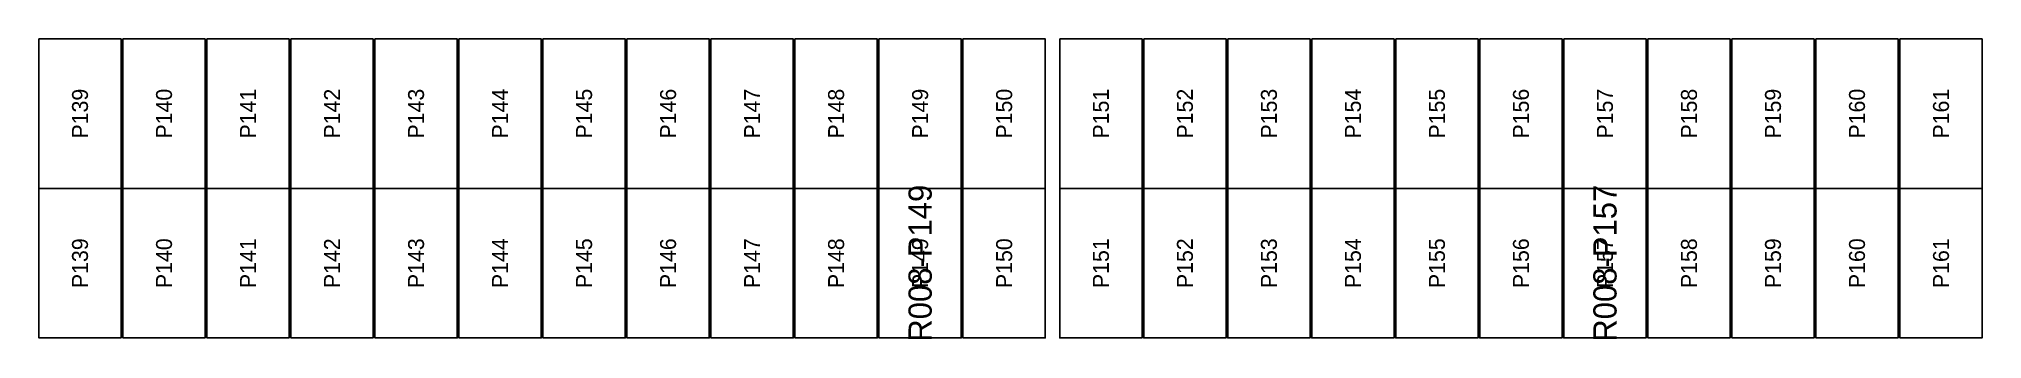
# Model space of a CAD drawing. Extents: x 296295 to 296770, y 651564 to 652121.
# Drawn here: x 296485.49 to 296512.28, y 652092.29 to 652096.43 of the extents above; entities that cross this region are included whole.
import ezdxf
from ezdxf.enums import TextEntityAlignment as Align

# ---------------------------------------------------------------- set-up
doc = ezdxf.new("R2010")
doc.units = 0

msp = doc.modelspace()

# ---------------------------------------------------------------- texts
at = {"layer": 'DEFECT_LABELS'}
for s, p in [('R008-P149', (296497.641, 652093.338)), ('R008-P157', (296507.081, 652093.338))]:
    msp.add_text(s, height=0.32, rotation=90, dxfattribs=at).set_placement(p, align=Align.MIDDLE_CENTER)
at = {"layer": 'PANEL_POSITION'}
for s, p in [('P139', (296486.061, 652095.401)), ('P140', (296487.219, 652095.401)), ('P141', (296488.377, 652095.401)), ('P142', (296489.535, 652095.401)), ('P143', (296490.693, 652095.401)), ('P144', (296491.851, 652095.401)), ('P145', (296493.009, 652095.401)), ('P146', (296494.167, 652095.401)), ('P147', (296495.325, 652095.401)), ('P148', (296496.483, 652095.401)), ('P149', (296497.641, 652095.401)), ('P150', (296498.799, 652095.401)), ('P151', (296500.133, 652095.401)), ('P152', (296501.291, 652095.401)), ('P153', (296502.449, 652095.401)), ('P154', (296503.607, 652095.401)), ('P155', (296504.765, 652095.401)), ('P156', (296505.923, 652095.401)), ('P157', (296507.081, 652095.401)), ('P158', (296508.239, 652095.401)), ('P159', (296509.397, 652095.401)), ('P160', (296510.555, 652095.401)), ('P161', (296511.713, 652095.401)), ('P139', (296486.061, 652093.338)), ('P140', (296487.219, 652093.338)), ('P141', (296488.377, 652093.338)), ('P142', (296489.535, 652093.338)), ('P143', (296490.693, 652093.338)), ('P144', (296491.851, 652093.338)), ('P145', (296493.009, 652093.338)), ('P146', (296494.167, 652093.338)), ('P147', (296495.325, 652093.338)), ('P148', (296496.483, 652093.338)), ('P149', (296497.641, 652093.338)), ('P150', (296498.799, 652093.338)), ('P151', (296500.133, 652093.338)), ('P152', (296501.291, 652093.338)), ('P153', (296502.449, 652093.338)), ('P154', (296503.607, 652093.338)), ('P155', (296504.765, 652093.338)), ('P156', (296505.923, 652093.338)), ('P157', (296507.081, 652093.338)), ('P158', (296508.239, 652093.338)), ('P159', (296509.397, 652093.338)), ('P160', (296510.555, 652093.338)), ('P161', (296511.713, 652093.338))]:
    msp.add_text(s, height=0.22, rotation=90, dxfattribs=at).set_placement(p, align=Align.MIDDLE_CENTER)

# ---------------------------------------------------------------- linework, layer by layer
at = {"layer": 'DEFECTIVE_PANELS'}
for points in [[(296497.074, 652094.37), (296498.208, 652094.37), (296498.208, 652092.307), (296497.074, 652092.307)], [(296506.514, 652094.37), (296507.648, 652094.37), (296507.648, 652092.307), (296506.514, 652092.307)]]:
    msp.add_lwpolyline(points, close=True, dxfattribs=at)
at = {"layer": 'PANELS_MASTER'}
for points in [[(296485.494, 652096.433), (296486.628, 652096.433), (296486.628, 652094.37), (296485.494, 652094.37)], [(296486.652, 652096.433), (296487.786, 652096.433), (296487.786, 652094.37), (296486.652, 652094.37)], [(296487.81, 652096.433), (296488.944, 652096.433), (296488.944, 652094.37), (296487.81, 652094.37)], [(296488.968, 652096.433), (296490.102, 652096.433), (296490.102, 652094.37), (296488.968, 652094.37)], [(296490.126, 652096.433), (296491.26, 652096.433), (296491.26, 652094.37), (296490.126, 652094.37)], [(296491.284, 652096.433), (296492.418, 652096.433), (296492.418, 652094.37), (296491.284, 652094.37)], [(296492.442, 652096.433), (296493.576, 652096.433), (296493.576, 652094.37), (296492.442, 652094.37)], [(296493.6, 652096.433), (296494.734, 652096.433), (296494.734, 652094.37), (296493.6, 652094.37)], [(296494.758, 652096.433), (296495.892, 652096.433), (296495.892, 652094.37), (296494.758, 652094.37)], [(296495.916, 652096.433), (296497.05, 652096.433), (296497.05, 652094.37), (296495.916, 652094.37)], [(296497.074, 652096.433), (296498.208, 652096.433), (296498.208, 652094.37), (296497.074, 652094.37)], [(296498.232, 652096.433), (296499.366, 652096.433), (296499.366, 652094.37), (296498.232, 652094.37)], [(296499.566, 652096.433), (296500.7, 652096.433), (296500.7, 652094.37), (296499.566, 652094.37)], [(296500.724, 652096.433), (296501.858, 652096.433), (296501.858, 652094.37), (296500.724, 652094.37)], [(296501.882, 652096.433), (296503.016, 652096.433), (296503.016, 652094.37), (296501.882, 652094.37)], [(296503.04, 652096.433), (296504.174, 652096.433), (296504.174, 652094.37), (296503.04, 652094.37)], [(296504.198, 652096.433), (296505.332, 652096.433), (296505.332, 652094.37), (296504.198, 652094.37)], [(296505.356, 652096.433), (296506.49, 652096.433), (296506.49, 652094.37), (296505.356, 652094.37)], [(296506.514, 652096.433), (296507.648, 652096.433), (296507.648, 652094.37), (296506.514, 652094.37)], [(296507.672, 652096.433), (296508.806, 652096.433), (296508.806, 652094.37), (296507.672, 652094.37)], [(296508.83, 652096.433), (296509.964, 652096.433), (296509.964, 652094.37), (296508.83, 652094.37)], [(296509.988, 652096.433), (296511.122, 652096.433), (296511.122, 652094.37), (296509.988, 652094.37)], [(296511.146, 652096.433), (296512.28, 652096.433), (296512.28, 652094.37), (296511.146, 652094.37)], [(296485.494, 652094.37), (296486.628, 652094.37), (296486.628, 652092.307), (296485.494, 652092.307)], [(296486.652, 652094.37), (296487.786, 652094.37), (296487.786, 652092.307), (296486.652, 652092.307)], [(296487.81, 652094.37), (296488.944, 652094.37), (296488.944, 652092.307), (296487.81, 652092.307)], [(296488.968, 652094.37), (296490.102, 652094.37), (296490.102, 652092.307), (296488.968, 652092.307)], [(296490.126, 652094.37), (296491.26, 652094.37), (296491.26, 652092.307), (296490.126, 652092.307)], [(296491.284, 652094.37), (296492.418, 652094.37), (296492.418, 652092.307), (296491.284, 652092.307)], [(296492.442, 652094.37), (296493.576, 652094.37), (296493.576, 652092.307), (296492.442, 652092.307)], [(296493.6, 652094.37), (296494.734, 652094.37), (296494.734, 652092.307), (296493.6, 652092.307)], [(296494.758, 652094.37), (296495.892, 652094.37), (296495.892, 652092.307), (296494.758, 652092.307)], [(296495.916, 652094.37), (296497.05, 652094.37), (296497.05, 652092.307), (296495.916, 652092.307)], [(296498.232, 652094.37), (296499.366, 652094.37), (296499.366, 652092.307), (296498.232, 652092.307)], [(296499.566, 652094.37), (296500.7, 652094.37), (296500.7, 652092.307), (296499.566, 652092.307)], [(296500.724, 652094.37), (296501.858, 652094.37), (296501.858, 652092.307), (296500.724, 652092.307)], [(296501.882, 652094.37), (296503.016, 652094.37), (296503.016, 652092.307), (296501.882, 652092.307)], [(296503.04, 652094.37), (296504.174, 652094.37), (296504.174, 652092.307), (296503.04, 652092.307)], [(296504.198, 652094.37), (296505.332, 652094.37), (296505.332, 652092.307), (296504.198, 652092.307)], [(296505.356, 652094.37), (296506.49, 652094.37), (296506.49, 652092.307), (296505.356, 652092.307)], [(296507.672, 652094.37), (296508.806, 652094.37), (296508.806, 652092.307), (296507.672, 652092.307)], [(296508.83, 652094.37), (296509.964, 652094.37), (296509.964, 652092.307), (296508.83, 652092.307)], [(296509.988, 652094.37), (296511.122, 652094.37), (296511.122, 652092.307), (296509.988, 652092.307)], [(296511.146, 652094.37), (296512.28, 652094.37), (296512.28, 652092.307), (296511.146, 652092.307)]]:
    msp.add_lwpolyline(points, close=True, dxfattribs=at)

msp.set_redraw_order([(e.dxf.handle, doc.entitydb.next_handle()) for e in msp.query("TEXT MTEXT ATTDEF DIMENSION ARC_DIMENSION")])  # texts and dimensions are drawn at this point

doc.saveas('drawing.dxf')
